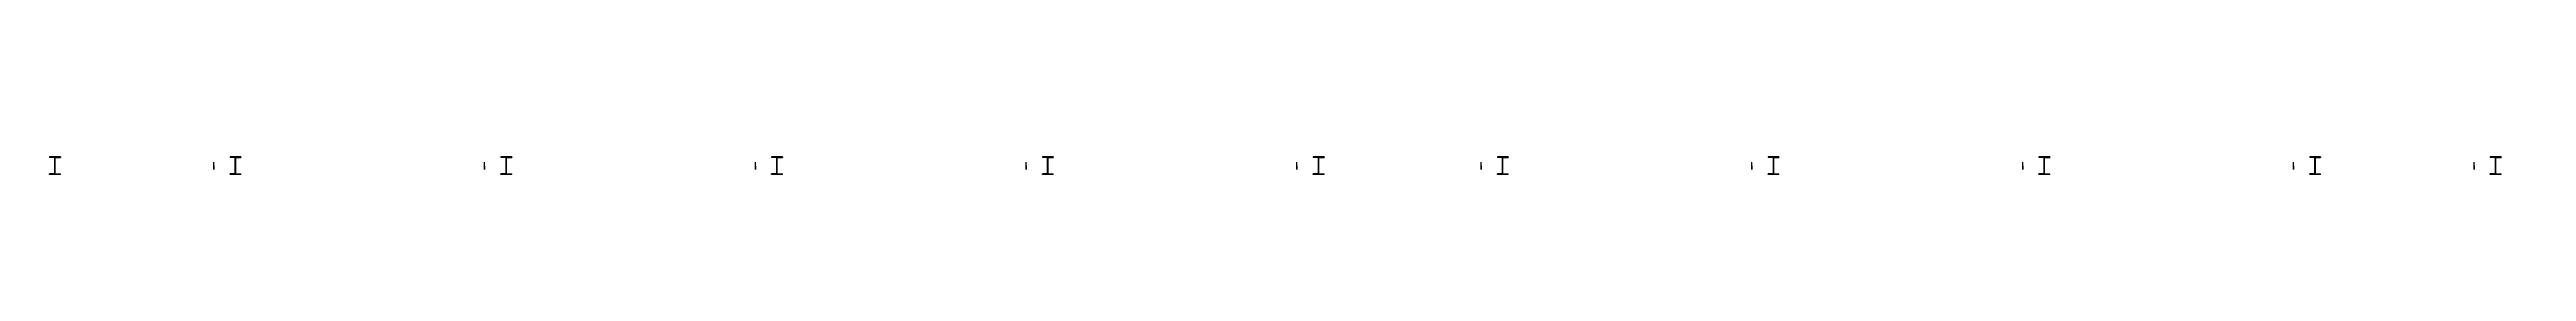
# Model space of a CAD drawing. Extents: x 0 to 768453, y -150 to 32537.
# Drawn here: x 199850 to 268453, y 3756 to 4537 of the extents above; entities that cross this region are included whole.
import ezdxf
from ezdxf.enums import TextEntityAlignment as Align

# ---------------------------------------------------------------- set-up
doc = ezdxf.new("R2010")
doc.units = 0

msp = doc.modelspace()

# ---------------------------------------------------------------- texts
at = {"layer": 'C1', "extrusion": (0, -1, 0)}
for p in [(200536.8, 1665, -4536.8), (200536.8, 4895, -4536.8), (200536.8, 8025, -4536.8), (205536.8, 1665, -4536.8), (205536.8, 4895, -4536.8), (205536.8, 8025, -4536.8), (213036.8, 1665, -4536.8), (213036.8, 4895, -4536.8), (213036.8, 8025, -4536.8), (220536.8, 1665, -4536.8), (220536.8, 4895, -4536.8), (220536.8, 8025, -4536.8), (228036.8, 1665, -4536.8), (228036.8, 4895, -4536.8), (228036.8, 8025, -4536.8), (235536.8, 1665, -4536.8), (235536.8, 4895, -4536.8), (235536.8, 8025, -4536.8), (240636.8, 1665, -4536.8), (240636.8, 4895, -4536.8), (240636.8, 8025, -4536.8), (248136.8, 1665, -4536.8), (248136.8, 4895, -4536.8), (248136.8, 8025, -4536.8), (255636.8, 1665, -4536.8), (255636.8, 4895, -4536.8), (255636.8, 8025, -4536.8), (263136.8, 1665, -4536.8), (263136.8, 4895, -4536.8), (263136.8, 8025, -4536.8), (268136.8, 1665, -4536.8), (268136.8, 4895, -4536.8), (268136.8, 8025, -4536.8)]:
    msp.add_text('C1', height=400, dxfattribs=at).set_placement(p, align=Align.BOTTOM_CENTER)
at = {"layer": 'G41', "extrusion": (0, -1, 0)}
for p in [(209190, 3330, -4440), (209190, 6460, -4440), (209190, 9590, -4440), (216690, 3330, -4440), (216690, 6460, -4440), (216690, 9590, -4440), (224190, 3330, -4440), (224190, 6460, -4440), (224190, 9590, -4440), (231690, 3330, -4440), (231690, 6460, -4440), (231690, 9590, -4440), (244290, 3330, -4440), (244290, 6460, -4440), (244290, 9590, -4440), (251790, 3330, -4440), (251790, 6460, -4440), (251790, 9590, -4440), (259290, 3330, -4440), (259290, 6460, -4440), (259290, 9590, -4440)]:
    msp.add_text('G41', height=400, dxfattribs=at).set_placement(p, align=Align.BOTTOM_CENTER)
at = {"layer": 'G43', "extrusion": (0, -1, 0)}
for p in [(202940, 3330, -4440), (202940, 6460, -4440), (202940, 9590, -4440), (237990, 3330, -4440), (237990, 6460, -4440), (237990, 9590, -4440), (265540, 3330, -4440), (265540, 6460, -4440), (265540, 9590, -4440)]:
    msp.add_text('G43', height=400, dxfattribs=at).set_placement(p, align=Align.BOTTOM_CENTER)

# ---------------------------------------------------------------- linework, layer by layer
at = {"layer": 'C1'}
for p, q in [((200150, 4244), (199850, 4244)), ((199850, 4244), (199850, 4226)), ((200150, 4244, 3330), (199850, 4244, 3330)), ((199850, 4244, 3330), (199850, 4226, 3330)), ((200150, 4244, 6460), (199850, 4244, 6460)), ((199850, 4244, 6460), (199850, 4226, 6460)), ((199994.5, 4226), (199850, 4226)), ((199994.5, 4226, 3330), (199850, 4226, 3330)), ((199994.5, 4226, 6460), (199850, 4226, 6460)), ((199994.5, 3774), (199994.5, 4226)), ((199994.5, 4226), (199994.5, 4226)), ((199994.5, 4226), (199994.5, 4226)), ((199994.5, 4226), (199994.5, 4226)), ((199994.5, 3774, 3330), (199994.5, 4226, 3330)), ((199994.5, 4226, 3330), (199994.5, 4226, 3330)), ((199994.5, 4226, 3330), (199994.5, 4226, 3330)), ((199994.5, 4226, 3330), (199994.5, 4226, 3330)), ((199994.5, 3774, 6460), (199994.5, 4226, 6460)), ((199994.5, 4226, 6460), (199994.5, 4226, 6460)), ((199994.5, 4226, 6460), (199994.5, 4226, 6460)), ((199994.5, 4226, 6460), (199994.5, 4226, 6460)), ((200005.5, 3774), (200005.5, 4226)), ((200005.5, 4226), (200005.5, 4226)), ((200005.5, 4226), (200005.5, 4226)), ((200005.5, 4226), (200005.5, 4226)), ((200005.5, 4226), (200150, 4226)), ((200005.5, 3774, 3330), (200005.5, 4226, 3330)), ((200005.5, 4226, 3330), (200005.5, 4226, 3330)), ((200005.5, 4226, 3330), (200005.5, 4226, 3330)), ((200005.5, 4226, 3330), (200005.5, 4226, 3330)), ((200005.5, 4226, 3330), (200150, 4226, 3330)), ((200005.5, 3774, 6460), (200005.5, 4226, 6460)), ((200005.5, 4226, 6460), (200005.5, 4226, 6460)), ((200005.5, 4226, 6460), (200005.5, 4226, 6460)), ((200005.5, 4226, 6460), (200005.5, 4226, 6460)), ((200005.5, 4226, 6460), (200150, 4226, 6460)), ((200150, 4244), (200150, 4226)), ((200150, 4244, 3330), (200150, 4226, 3330)), ((200150, 4244, 6460), (200150, 4226, 6460)), ((205150, 4244), (204850, 4244)), ((204850, 4244), (204850, 4226)), ((205150, 4244, 3330), (204850, 4244, 3330)), ((204850, 4244, 3330), (204850, 4226, 3330)), ((205150, 4244, 6460), (204850, 4244, 6460)), ((204850, 4244, 6460), (204850, 4226, 6460)), ((204994.5, 4226), (204850, 4226)), ((204994.5, 4226, 3330), (204850, 4226, 3330)), ((204994.5, 4226, 6460), (204850, 4226, 6460)), ((204994.5, 3774), (204994.5, 4226)), ((204994.5, 4226), (204994.5, 4226)), ((204994.5, 4226), (204994.5, 4226)), ((204994.5, 4226), (204994.5, 4226)), ((204994.5, 3774, 3330), (204994.5, 4226, 3330)), ((204994.5, 4226, 3330), (204994.5, 4226, 3330)), ((204994.5, 4226, 3330), (204994.5, 4226, 3330)), ((204994.5, 4226, 3330), (204994.5, 4226, 3330)), ((204994.5, 3774, 6460), (204994.5, 4226, 6460)), ((204994.5, 4226, 6460), (204994.5, 4226, 6460)), ((204994.5, 4226, 6460), (204994.5, 4226, 6460)), ((204994.5, 4226, 6460), (204994.5, 4226, 6460)), ((205005.5, 3774), (205005.5, 4226)), ((205005.5, 4226), (205005.5, 4226)), ((205005.5, 4226), (205005.5, 4226)), ((205005.5, 4226), (205005.5, 4226)), ((205005.5, 4226), (205150, 4226)), ((205005.5, 3774, 3330), (205005.5, 4226, 3330)), ((205005.5, 4226, 3330), (205005.5, 4226, 3330)), ((205005.5, 4226, 3330), (205005.5, 4226, 3330)), ((205005.5, 4226, 3330), (205005.5, 4226, 3330)), ((205005.5, 4226, 3330), (205150, 4226, 3330)), ((205005.5, 3774, 6460), (205005.5, 4226, 6460)), ((205005.5, 4226, 6460), (205005.5, 4226, 6460)), ((205005.5, 4226, 6460), (205005.5, 4226, 6460)), ((205005.5, 4226, 6460), (205005.5, 4226, 6460)), ((205005.5, 4226, 6460), (205150, 4226, 6460)), ((205150, 4244), (205150, 4226)), ((205150, 4244, 3330), (205150, 4226, 3330)), ((205150, 4244, 6460), (205150, 4226, 6460)), ((212650, 4244), (212350, 4244)), ((212350, 4244), (212350, 4226)), ((212650, 4244, 3330), (212350, 4244, 3330)), ((212350, 4244, 3330), (212350, 4226, 3330)), ((212650, 4244, 6460), (212350, 4244, 6460)), ((212350, 4244, 6460), (212350, 4226, 6460)), ((212494.5, 4226), (212350, 4226)), ((212494.5, 4226, 3330), (212350, 4226, 3330)), ((212494.5, 4226, 6460), (212350, 4226, 6460)), ((212494.5, 3774), (212494.5, 4226)), ((212494.5, 4226), (212494.5, 4226)), ((212494.5, 4226), (212494.5, 4226)), ((212494.5, 4226), (212494.5, 4226)), ((212494.5, 3774, 3330), (212494.5, 4226, 3330)), ((212494.5, 4226, 3330), (212494.5, 4226, 3330)), ((212494.5, 4226, 3330), (212494.5, 4226, 3330)), ((212494.5, 4226, 3330), (212494.5, 4226, 3330)), ((212494.5, 3774, 6460), (212494.5, 4226, 6460)), ((212494.5, 4226, 6460), (212494.5, 4226, 6460)), ((212494.5, 4226, 6460), (212494.5, 4226, 6460)), ((212494.5, 4226, 6460), (212494.5, 4226, 6460)), ((212505.5, 3774), (212505.5, 4226)), ((212505.5, 4226), (212505.5, 4226)), ((212505.5, 4226), (212505.5, 4226)), ((212505.5, 4226), (212505.5, 4226)), ((212505.5, 4226), (212650, 4226)), ((212505.5, 3774, 3330), (212505.5, 4226, 3330)), ((212505.5, 4226, 3330), (212505.5, 4226, 3330)), ((212505.5, 4226, 3330), (212505.5, 4226, 3330)), ((212505.5, 4226, 3330), (212505.5, 4226, 3330)), ((212505.5, 4226, 3330), (212650, 4226, 3330)), ((212505.5, 3774, 6460), (212505.5, 4226, 6460)), ((212505.5, 4226, 6460), (212505.5, 4226, 6460)), ((212505.5, 4226, 6460), (212505.5, 4226, 6460)), ((212505.5, 4226, 6460), (212505.5, 4226, 6460)), ((212505.5, 4226, 6460), (212650, 4226, 6460)), ((212650, 4244), (212650, 4226)), ((212650, 4244, 3330), (212650, 4226, 3330)), ((212650, 4244, 6460), (212650, 4226, 6460)), ((220150, 4244), (219850, 4244)), ((219850, 4244), (219850, 4226)), ((220150, 4244, 3330), (219850, 4244, 3330)), ((219850, 4244, 3330), (219850, 4226, 3330)), ((220150, 4244, 6460), (219850, 4244, 6460)), ((219850, 4244, 6460), (219850, 4226, 6460)), ((219994.5, 4226), (219850, 4226)), ((219994.5, 4226, 3330), (219850, 4226, 3330)), ((219994.5, 4226, 6460), (219850, 4226, 6460)), ((219994.5, 3774), (219994.5, 4226)), ((219994.5, 4226), (219994.5, 4226)), ((219994.5, 4226), (219994.5, 4226)), ((219994.5, 4226), (219994.5, 4226)), ((219994.5, 3774, 3330), (219994.5, 4226, 3330)), ((219994.5, 4226, 3330), (219994.5, 4226, 3330)), ((219994.5, 4226, 3330), (219994.5, 4226, 3330)), ((219994.5, 4226, 3330), (219994.5, 4226, 3330)), ((219994.5, 3774, 6460), (219994.5, 4226, 6460)), ((219994.5, 4226, 6460), (219994.5, 4226, 6460)), ((219994.5, 4226, 6460), (219994.5, 4226, 6460)), ((219994.5, 4226, 6460), (219994.5, 4226, 6460)), ((220005.5, 3774), (220005.5, 4226)), ((220005.5, 4226), (220005.5, 4226)), ((220005.5, 4226), (220005.5, 4226)), ((220005.5, 4226), (220005.5, 4226)), ((220005.5, 4226), (220150, 4226)), ((220005.5, 3774, 3330), (220005.5, 4226, 3330)), ((220005.5, 4226, 3330), (220005.5, 4226, 3330)), ((220005.5, 4226, 3330), (220005.5, 4226, 3330)), ((220005.5, 4226, 3330), (220005.5, 4226, 3330)), ((220005.5, 4226, 3330), (220150, 4226, 3330)), ((220005.5, 3774, 6460), (220005.5, 4226, 6460)), ((220005.5, 4226, 6460), (220005.5, 4226, 6460)), ((220005.5, 4226, 6460), (220005.5, 4226, 6460)), ((220005.5, 4226, 6460), (220005.5, 4226, 6460)), ((220005.5, 4226, 6460), (220150, 4226, 6460)), ((220150, 4244), (220150, 4226)), ((220150, 4244, 3330), (220150, 4226, 3330)), ((220150, 4244, 6460), (220150, 4226, 6460)), ((227650, 4244), (227350, 4244)), ((227350, 4244), (227350, 4226)), ((227650, 4244, 3330), (227350, 4244, 3330)), ((227350, 4244, 3330), (227350, 4226, 3330)), ((227650, 4244, 6460), (227350, 4244, 6460)), ((227350, 4244, 6460), (227350, 4226, 6460)), ((227494.5, 4226), (227350, 4226)), ((227494.5, 4226, 3330), (227350, 4226, 3330)), ((227494.5, 4226, 6460), (227350, 4226, 6460)), ((227494.5, 3774), (227494.5, 4226)), ((227494.5, 4226), (227494.5, 4226)), ((227494.5, 4226), (227494.5, 4226)), ((227494.5, 4226), (227494.5, 4226)), ((227494.5, 3774, 3330), (227494.5, 4226, 3330)), ((227494.5, 4226, 3330), (227494.5, 4226, 3330)), ((227494.5, 4226, 3330), (227494.5, 4226, 3330)), ((227494.5, 4226, 3330), (227494.5, 4226, 3330)), ((227494.5, 3774, 6460), (227494.5, 4226, 6460)), ((227494.5, 4226, 6460), (227494.5, 4226, 6460)), ((227494.5, 4226, 6460), (227494.5, 4226, 6460)), ((227494.5, 4226, 6460), (227494.5, 4226, 6460)), ((227505.5, 3774), (227505.5, 4226)), ((227505.5, 4226), (227505.5, 4226)), ((227505.5, 4226), (227505.5, 4226)), ((227505.5, 4226), (227505.5, 4226)), ((227505.5, 4226), (227650, 4226)), ((227505.5, 3774, 3330), (227505.5, 4226, 3330)), ((227505.5, 4226, 3330), (227505.5, 4226, 3330)), ((227505.5, 4226, 3330), (227505.5, 4226, 3330)), ((227505.5, 4226, 3330), (227505.5, 4226, 3330)), ((227505.5, 4226, 3330), (227650, 4226, 3330)), ((227505.5, 3774, 6460), (227505.5, 4226, 6460)), ((227505.5, 4226, 6460), (227505.5, 4226, 6460)), ((227505.5, 4226, 6460), (227505.5, 4226, 6460)), ((227505.5, 4226, 6460), (227505.5, 4226, 6460)), ((227505.5, 4226, 6460), (227650, 4226, 6460)), ((227650, 4244), (227650, 4226)), ((227650, 4244, 3330), (227650, 4226, 3330)), ((227650, 4244, 6460), (227650, 4226, 6460)), ((235150, 4244), (234850, 4244)), ((234850, 4244), (234850, 4226)), ((235150, 4244, 3330), (234850, 4244, 3330)), ((234850, 4244, 3330), (234850, 4226, 3330)), ((235150, 4244, 6460), (234850, 4244, 6460)), ((234850, 4244, 6460), (234850, 4226, 6460)), ((234994.5, 4226), (234850, 4226)), ((234994.5, 4226, 3330), (234850, 4226, 3330)), ((234994.5, 4226, 6460), (234850, 4226, 6460)), ((234994.5, 3774), (234994.5, 4226)), ((234994.5, 4226), (234994.5, 4226)), ((234994.5, 4226), (234994.5, 4226)), ((234994.5, 4226), (234994.5, 4226)), ((234994.5, 3774, 3330), (234994.5, 4226, 3330)), ((234994.5, 4226, 3330), (234994.5, 4226, 3330)), ((234994.5, 4226, 3330), (234994.5, 4226, 3330)), ((234994.5, 4226, 3330), (234994.5, 4226, 3330)), ((234994.5, 3774, 6460), (234994.5, 4226, 6460)), ((234994.5, 4226, 6460), (234994.5, 4226, 6460)), ((234994.5, 4226, 6460), (234994.5, 4226, 6460)), ((234994.5, 4226, 6460), (234994.5, 4226, 6460)), ((235005.5, 3774), (235005.5, 4226)), ((235005.5, 4226), (235005.5, 4226)), ((235005.5, 4226), (235005.5, 4226)), ((235005.5, 4226), (235005.5, 4226)), ((235005.5, 4226), (235150, 4226)), ((235005.5, 3774, 3330), (235005.5, 4226, 3330)), ((235005.5, 4226, 3330), (235005.5, 4226, 3330)), ((235005.5, 4226, 3330), (235005.5, 4226, 3330)), ((235005.5, 4226, 3330), (235005.5, 4226, 3330)), ((235005.5, 4226, 3330), (235150, 4226, 3330)), ((235005.5, 3774, 6460), (235005.5, 4226, 6460)), ((235005.5, 4226, 6460), (235005.5, 4226, 6460)), ((235005.5, 4226, 6460), (235005.5, 4226, 6460)), ((235005.5, 4226, 6460), (235005.5, 4226, 6460)), ((235005.5, 4226, 6460), (235150, 4226, 6460)), ((235150, 4244), (235150, 4226)), ((235150, 4244, 3330), (235150, 4226, 3330)), ((235150, 4244, 6460), (235150, 4226, 6460)), ((240250, 4244), (239950, 4244)), ((239950, 4244), (239950, 4226)), ((240250, 4244, 3330), (239950, 4244, 3330)), ((239950, 4244, 3330), (239950, 4226, 3330)), ((240250, 4244, 6460), (239950, 4244, 6460)), ((239950, 4244, 6460), (239950, 4226, 6460)), ((240094.5, 4226), (239950, 4226)), ((240094.5, 4226, 3330), (239950, 4226, 3330)), ((240094.5, 4226, 6460), (239950, 4226, 6460)), ((240094.5, 3774), (240094.5, 4226)), ((240094.5, 4226), (240094.5, 4226)), ((240094.5, 4226), (240094.5, 4226)), ((240094.5, 4226), (240094.5, 4226)), ((240094.5, 3774, 3330), (240094.5, 4226, 3330)), ((240094.5, 4226, 3330), (240094.5, 4226, 3330)), ((240094.5, 4226, 3330), (240094.5, 4226, 3330)), ((240094.5, 4226, 3330), (240094.5, 4226, 3330)), ((240094.5, 3774, 6460), (240094.5, 4226, 6460)), ((240094.5, 4226, 6460), (240094.5, 4226, 6460)), ((240094.5, 4226, 6460), (240094.5, 4226, 6460)), ((240094.5, 4226, 6460), (240094.5, 4226, 6460)), ((240105.5, 3774), (240105.5, 4226)), ((240105.5, 4226), (240105.5, 4226)), ((240105.5, 4226), (240105.5, 4226)), ((240105.5, 4226), (240105.5, 4226)), ((240105.5, 4226), (240250, 4226)), ((240105.5, 3774, 3330), (240105.5, 4226, 3330)), ((240105.5, 4226, 3330), (240105.5, 4226, 3330)), ((240105.5, 4226, 3330), (240105.5, 4226, 3330)), ((240105.5, 4226, 3330), (240105.5, 4226, 3330)), ((240105.5, 4226, 3330), (240250, 4226, 3330)), ((240105.5, 3774, 6460), (240105.5, 4226, 6460)), ((240105.5, 4226, 6460), (240105.5, 4226, 6460)), ((240105.5, 4226, 6460), (240105.5, 4226, 6460)), ((240105.5, 4226, 6460), (240105.5, 4226, 6460)), ((240105.5, 4226, 6460), (240250, 4226, 6460)), ((240250, 4244), (240250, 4226)), ((240250, 4244, 3330), (240250, 4226, 3330)), ((240250, 4244, 6460), (240250, 4226, 6460)), ((247750, 4244), (247450, 4244)), ((247450, 4244), (247450, 4226)), ((247750, 4244, 3330), (247450, 4244, 3330)), ((247450, 4244, 3330), (247450, 4226, 3330)), ((247750, 4244, 6460), (247450, 4244, 6460)), ((247450, 4244, 6460), (247450, 4226, 6460)), ((247594.5, 4226), (247450, 4226)), ((247594.5, 4226, 3330), (247450, 4226, 3330)), ((247594.5, 4226, 6460), (247450, 4226, 6460)), ((247594.5, 3774), (247594.5, 4226)), ((247594.5, 4226), (247594.5, 4226)), ((247594.5, 4226), (247594.5, 4226)), ((247594.5, 4226), (247594.5, 4226)), ((247594.5, 3774, 3330), (247594.5, 4226, 3330)), ((247594.5, 4226, 3330), (247594.5, 4226, 3330)), ((247594.5, 4226, 3330), (247594.5, 4226, 3330)), ((247594.5, 4226, 3330), (247594.5, 4226, 3330)), ((247594.5, 3774, 6460), (247594.5, 4226, 6460)), ((247594.5, 4226, 6460), (247594.5, 4226, 6460)), ((247594.5, 4226, 6460), (247594.5, 4226, 6460)), ((247594.5, 4226, 6460), (247594.5, 4226, 6460)), ((247605.5, 3774), (247605.5, 4226)), ((247605.5, 4226), (247605.5, 4226)), ((247605.5, 4226), (247605.5, 4226)), ((247605.5, 4226), (247605.5, 4226)), ((247605.5, 4226), (247750, 4226)), ((247605.5, 3774, 3330), (247605.5, 4226, 3330)), ((247605.5, 4226, 3330), (247605.5, 4226, 3330)), ((247605.5, 4226, 3330), (247605.5, 4226, 3330)), ((247605.5, 4226, 3330), (247605.5, 4226, 3330)), ((247605.5, 4226, 3330), (247750, 4226, 3330)), ((247605.5, 3774, 6460), (247605.5, 4226, 6460)), ((247605.5, 4226, 6460), (247605.5, 4226, 6460)), ((247605.5, 4226, 6460), (247605.5, 4226, 6460)), ((247605.5, 4226, 6460), (247605.5, 4226, 6460)), ((247605.5, 4226, 6460), (247750, 4226, 6460)), ((247750, 4244), (247750, 4226)), ((247750, 4244, 3330), (247750, 4226, 3330)), ((247750, 4244, 6460), (247750, 4226, 6460)), ((255250, 4244), (254950, 4244)), ((254950, 4244), (254950, 4226)), ((255250, 4244, 3330), (254950, 4244, 3330)), ((254950, 4244, 3330), (254950, 4226, 3330)), ((255250, 4244, 6460), (254950, 4244, 6460)), ((254950, 4244, 6460), (254950, 4226, 6460)), ((255094.5, 4226), (254950, 4226)), ((255094.5, 4226, 3330), (254950, 4226, 3330)), ((255094.5, 4226, 6460), (254950, 4226, 6460)), ((255094.5, 3774), (255094.5, 4226)), ((255094.5, 4226), (255094.5, 4226)), ((255094.5, 4226), (255094.5, 4226)), ((255094.5, 4226), (255094.5, 4226)), ((255094.5, 3774, 3330), (255094.5, 4226, 3330)), ((255094.5, 4226, 3330), (255094.5, 4226, 3330)), ((255094.5, 4226, 3330), (255094.5, 4226, 3330)), ((255094.5, 4226, 3330), (255094.5, 4226, 3330)), ((255094.5, 3774, 6460), (255094.5, 4226, 6460)), ((255094.5, 4226, 6460), (255094.5, 4226, 6460)), ((255094.5, 4226, 6460), (255094.5, 4226, 6460)), ((255094.5, 4226, 6460), (255094.5, 4226, 6460)), ((255105.5, 3774), (255105.5, 4226)), ((255105.5, 4226), (255105.5, 4226)), ((255105.5, 4226), (255105.5, 4226)), ((255105.5, 4226), (255105.5, 4226)), ((255105.5, 4226), (255250, 4226)), ((255105.5, 3774, 3330), (255105.5, 4226, 3330)), ((255105.5, 4226, 3330), (255105.5, 4226, 3330)), ((255105.5, 4226, 3330), (255105.5, 4226, 3330)), ((255105.5, 4226, 3330), (255105.5, 4226, 3330)), ((255105.5, 4226, 3330), (255250, 4226, 3330)), ((255105.5, 3774, 6460), (255105.5, 4226, 6460)), ((255105.5, 4226, 6460), (255105.5, 4226, 6460)), ((255105.5, 4226, 6460), (255105.5, 4226, 6460)), ((255105.5, 4226, 6460), (255105.5, 4226, 6460)), ((255105.5, 4226, 6460), (255250, 4226, 6460)), ((255250, 4244), (255250, 4226)), ((255250, 4244, 3330), (255250, 4226, 3330)), ((255250, 4244, 6460), (255250, 4226, 6460)), ((262750, 4244), (262450, 4244)), ((262450, 4244), (262450, 4226)), ((262750, 4244, 3330), (262450, 4244, 3330)), ((262450, 4244, 3330), (262450, 4226, 3330)), ((262750, 4244, 6460), (262450, 4244, 6460)), ((262450, 4244, 6460), (262450, 4226, 6460)), ((262594.5, 4226), (262450, 4226)), ((262594.5, 4226, 3330), (262450, 4226, 3330)), ((262594.5, 4226, 6460), (262450, 4226, 6460)), ((262594.5, 3774), (262594.5, 4226)), ((262594.5, 4226), (262594.5, 4226)), ((262594.5, 4226), (262594.5, 4226)), ((262594.5, 4226), (262594.5, 4226)), ((262594.5, 3774, 3330), (262594.5, 4226, 3330)), ((262594.5, 4226, 3330), (262594.5, 4226, 3330)), ((262594.5, 4226, 3330), (262594.5, 4226, 3330)), ((262594.5, 4226, 3330), (262594.5, 4226, 3330)), ((262594.5, 3774, 6460), (262594.5, 4226, 6460)), ((262594.5, 4226, 6460), (262594.5, 4226, 6460)), ((262594.5, 4226, 6460), (262594.5, 4226, 6460)), ((262594.5, 4226, 6460), (262594.5, 4226, 6460)), ((262605.5, 3774), (262605.5, 4226)), ((262605.5, 4226), (262605.5, 4226)), ((262605.5, 4226), (262605.5, 4226)), ((262605.5, 4226), (262605.5, 4226)), ((262605.5, 4226), (262750, 4226)), ((262605.5, 3774, 3330), (262605.5, 4226, 3330)), ((262605.5, 4226, 3330), (262605.5, 4226, 3330)), ((262605.5, 4226, 3330), (262605.5, 4226, 3330)), ((262605.5, 4226, 3330), (262605.5, 4226, 3330)), ((262605.5, 4226, 3330), (262750, 4226, 3330)), ((262605.5, 3774, 6460), (262605.5, 4226, 6460)), ((262605.5, 4226, 6460), (262605.5, 4226, 6460)), ((262605.5, 4226, 6460), (262605.5, 4226, 6460)), ((262605.5, 4226, 6460), (262605.5, 4226, 6460)), ((262605.5, 4226, 6460), (262750, 4226, 6460)), ((262750, 4244), (262750, 4226)), ((262750, 4244, 3330), (262750, 4226, 3330)), ((262750, 4244, 6460), (262750, 4226, 6460)), ((267750, 4244), (267450, 4244)), ((267450, 4244), (267450, 4226)), ((267750, 4244, 3330), (267450, 4244, 3330)), ((267450, 4244, 3330), (267450, 4226, 3330)), ((267750, 4244, 6460), (267450, 4244, 6460)), ((267450, 4244, 6460), (267450, 4226, 6460)), ((267594.5, 4226), (267450, 4226)), ((267594.5, 4226, 3330), (267450, 4226, 3330)), ((267594.5, 4226, 6460), (267450, 4226, 6460)), ((267594.5, 3774), (267594.5, 4226)), ((267594.5, 4226), (267594.5, 4226)), ((267594.5, 4226), (267594.5, 4226)), ((267594.5, 4226), (267594.5, 4226)), ((267594.5, 3774, 3330), (267594.5, 4226, 3330)), ((267594.5, 4226, 3330), (267594.5, 4226, 3330)), ((267594.5, 4226, 3330), (267594.5, 4226, 3330)), ((267594.5, 4226, 3330), (267594.5, 4226, 3330)), ((267594.5, 3774, 6460), (267594.5, 4226, 6460)), ((267594.5, 4226, 6460), (267594.5, 4226, 6460)), ((267594.5, 4226, 6460), (267594.5, 4226, 6460)), ((267594.5, 4226, 6460), (267594.5, 4226, 6460)), ((267605.5, 3774), (267605.5, 4226)), ((267605.5, 4226), (267605.5, 4226)), ((267605.5, 4226), (267605.5, 4226)), ((267605.5, 4226), (267605.5, 4226)), ((267605.5, 4226), (267750, 4226)), ((267605.5, 3774, 3330), (267605.5, 4226, 3330)), ((267605.5, 4226, 3330), (267605.5, 4226, 3330)), ((267605.5, 4226, 3330), (267605.5, 4226, 3330)), ((267605.5, 4226, 3330), (267605.5, 4226, 3330)), ((267605.5, 4226, 3330), (267750, 4226, 3330)), ((267605.5, 3774, 6460), (267605.5, 4226, 6460)), ((267605.5, 4226, 6460), (267605.5, 4226, 6460)), ((267605.5, 4226, 6460), (267605.5, 4226, 6460)), ((267605.5, 4226, 6460), (267605.5, 4226, 6460)), ((267605.5, 4226, 6460), (267750, 4226, 6460)), ((267750, 4244), (267750, 4226)), ((267750, 4244, 3330), (267750, 4226, 3330)), ((267750, 4244, 6460), (267750, 4226, 6460)), ((199994.5, 3774), (199850, 3774)), ((199850, 3756), (199850, 3774)), ((199994.5, 3774, 3330), (199850, 3774, 3330)), ((199850, 3756, 3330), (199850, 3774, 3330)), ((199994.5, 3774, 6460), (199850, 3774, 6460)), ((199850, 3756, 6460), (199850, 3774, 6460)), ((200150, 3756), (199850, 3756)), ((200150, 3756, 3330), (199850, 3756, 3330)), ((200150, 3756, 6460), (199850, 3756, 6460)), ((199994.5, 3774), (199994.5, 3774)), ((199994.5, 3774), (199994.5, 3774)), ((199994.5, 3774), (199994.5, 3774)), ((199994.5, 3774, 3330), (199994.5, 3774, 3330)), ((199994.5, 3774, 3330), (199994.5, 3774, 3330)), ((199994.5, 3774, 3330), (199994.5, 3774, 3330)), ((199994.5, 3774, 6460), (199994.5, 3774, 6460)), ((199994.5, 3774, 6460), (199994.5, 3774, 6460)), ((199994.5, 3774, 6460), (199994.5, 3774, 6460)), ((200005.5, 3774), (200005.5, 3774)), ((200005.5, 3774), (200005.5, 3774)), ((200005.5, 3774), (200005.5, 3774)), ((200005.5, 3774), (200150, 3774)), ((200005.5, 3774, 3330), (200005.5, 3774, 3330)), ((200005.5, 3774, 3330), (200005.5, 3774, 3330)), ((200005.5, 3774, 3330), (200005.5, 3774, 3330)), ((200005.5, 3774, 3330), (200150, 3774, 3330)), ((200005.5, 3774, 6460), (200005.5, 3774, 6460)), ((200005.5, 3774, 6460), (200005.5, 3774, 6460)), ((200005.5, 3774, 6460), (200005.5, 3774, 6460)), ((200005.5, 3774, 6460), (200150, 3774, 6460)), ((200150, 3756), (200150, 3774)), ((200150, 3756, 3330), (200150, 3774, 3330)), ((200150, 3756, 6460), (200150, 3774, 6460)), ((204994.5, 3774), (204850, 3774)), ((204850, 3756), (204850, 3774)), ((204994.5, 3774, 3330), (204850, 3774, 3330)), ((204850, 3756, 3330), (204850, 3774, 3330)), ((204994.5, 3774, 6460), (204850, 3774, 6460)), ((204850, 3756, 6460), (204850, 3774, 6460)), ((205150, 3756), (204850, 3756)), ((205150, 3756, 3330), (204850, 3756, 3330)), ((205150, 3756, 6460), (204850, 3756, 6460)), ((204994.5, 3774), (204994.5, 3774)), ((204994.5, 3774), (204994.5, 3774)), ((204994.5, 3774), (204994.5, 3774)), ((204994.5, 3774, 3330), (204994.5, 3774, 3330)), ((204994.5, 3774, 3330), (204994.5, 3774, 3330)), ((204994.5, 3774, 3330), (204994.5, 3774, 3330)), ((204994.5, 3774, 6460), (204994.5, 3774, 6460)), ((204994.5, 3774, 6460), (204994.5, 3774, 6460)), ((204994.5, 3774, 6460), (204994.5, 3774, 6460)), ((205005.5, 3774), (205005.5, 3774)), ((205005.5, 3774), (205005.5, 3774)), ((205005.5, 3774), (205005.5, 3774)), ((205005.5, 3774), (205150, 3774)), ((205005.5, 3774, 3330), (205005.5, 3774, 3330)), ((205005.5, 3774, 3330), (205005.5, 3774, 3330)), ((205005.5, 3774, 3330), (205005.5, 3774, 3330)), ((205005.5, 3774, 3330), (205150, 3774, 3330)), ((205005.5, 3774, 6460), (205005.5, 3774, 6460)), ((205005.5, 3774, 6460), (205005.5, 3774, 6460)), ((205005.5, 3774, 6460), (205005.5, 3774, 6460)), ((205005.5, 3774, 6460), (205150, 3774, 6460)), ((205150, 3756), (205150, 3774)), ((205150, 3756, 3330), (205150, 3774, 3330)), ((205150, 3756, 6460), (205150, 3774, 6460)), ((212494.5, 3774), (212350, 3774)), ((212350, 3756), (212350, 3774)), ((212494.5, 3774, 3330), (212350, 3774, 3330)), ((212350, 3756, 3330), (212350, 3774, 3330)), ((212494.5, 3774, 6460), (212350, 3774, 6460)), ((212350, 3756, 6460), (212350, 3774, 6460)), ((212650, 3756), (212350, 3756)), ((212650, 3756, 3330), (212350, 3756, 3330)), ((212650, 3756, 6460), (212350, 3756, 6460)), ((212494.5, 3774), (212494.5, 3774)), ((212494.5, 3774), (212494.5, 3774)), ((212494.5, 3774), (212494.5, 3774)), ((212494.5, 3774, 3330), (212494.5, 3774, 3330)), ((212494.5, 3774, 3330), (212494.5, 3774, 3330)), ((212494.5, 3774, 3330), (212494.5, 3774, 3330)), ((212494.5, 3774, 6460), (212494.5, 3774, 6460)), ((212494.5, 3774, 6460), (212494.5, 3774, 6460)), ((212494.5, 3774, 6460), (212494.5, 3774, 6460)), ((212505.5, 3774), (212505.5, 3774)), ((212505.5, 3774), (212505.5, 3774)), ((212505.5, 3774), (212505.5, 3774)), ((212505.5, 3774), (212650, 3774)), ((212505.5, 3774, 3330), (212505.5, 3774, 3330)), ((212505.5, 3774, 3330), (212505.5, 3774, 3330)), ((212505.5, 3774, 3330), (212505.5, 3774, 3330)), ((212505.5, 3774, 3330), (212650, 3774, 3330)), ((212505.5, 3774, 6460), (212505.5, 3774, 6460)), ((212505.5, 3774, 6460), (212505.5, 3774, 6460)), ((212505.5, 3774, 6460), (212505.5, 3774, 6460)), ((212505.5, 3774, 6460), (212650, 3774, 6460)), ((212650, 3756), (212650, 3774)), ((212650, 3756, 3330), (212650, 3774, 3330)), ((212650, 3756, 6460), (212650, 3774, 6460)), ((219994.5, 3774), (219850, 3774)), ((219850, 3756), (219850, 3774)), ((219994.5, 3774, 3330), (219850, 3774, 3330)), ((219850, 3756, 3330), (219850, 3774, 3330)), ((219994.5, 3774, 6460), (219850, 3774, 6460)), ((219850, 3756, 6460), (219850, 3774, 6460)), ((220150, 3756), (219850, 3756)), ((220150, 3756, 3330), (219850, 3756, 3330)), ((220150, 3756, 6460), (219850, 3756, 6460)), ((219994.5, 3774), (219994.5, 3774)), ((219994.5, 3774), (219994.5, 3774)), ((219994.5, 3774), (219994.5, 3774)), ((219994.5, 3774, 3330), (219994.5, 3774, 3330)), ((219994.5, 3774, 3330), (219994.5, 3774, 3330)), ((219994.5, 3774, 3330), (219994.5, 3774, 3330)), ((219994.5, 3774, 6460), (219994.5, 3774, 6460)), ((219994.5, 3774, 6460), (219994.5, 3774, 6460)), ((219994.5, 3774, 6460), (219994.5, 3774, 6460)), ((220005.5, 3774), (220005.5, 3774)), ((220005.5, 3774), (220005.5, 3774)), ((220005.5, 3774), (220005.5, 3774)), ((220005.5, 3774), (220150, 3774)), ((220005.5, 3774, 3330), (220005.5, 3774, 3330)), ((220005.5, 3774, 3330), (220005.5, 3774, 3330)), ((220005.5, 3774, 3330), (220005.5, 3774, 3330)), ((220005.5, 3774, 3330), (220150, 3774, 3330)), ((220005.5, 3774, 6460), (220005.5, 3774, 6460)), ((220005.5, 3774, 6460), (220005.5, 3774, 6460)), ((220005.5, 3774, 6460), (220005.5, 3774, 6460)), ((220005.5, 3774, 6460), (220150, 3774, 6460)), ((220150, 3756), (220150, 3774)), ((220150, 3756, 3330), (220150, 3774, 3330)), ((220150, 3756, 6460), (220150, 3774, 6460)), ((227494.5, 3774), (227350, 3774)), ((227350, 3756), (227350, 3774)), ((227494.5, 3774, 3330), (227350, 3774, 3330)), ((227350, 3756, 3330), (227350, 3774, 3330)), ((227494.5, 3774, 6460), (227350, 3774, 6460)), ((227350, 3756, 6460), (227350, 3774, 6460)), ((227650, 3756), (227350, 3756)), ((227650, 3756, 3330), (227350, 3756, 3330)), ((227650, 3756, 6460), (227350, 3756, 6460)), ((227494.5, 3774), (227494.5, 3774)), ((227494.5, 3774), (227494.5, 3774)), ((227494.5, 3774), (227494.5, 3774)), ((227494.5, 3774, 3330), (227494.5, 3774, 3330)), ((227494.5, 3774, 3330), (227494.5, 3774, 3330)), ((227494.5, 3774, 3330), (227494.5, 3774, 3330)), ((227494.5, 3774, 6460), (227494.5, 3774, 6460)), ((227494.5, 3774, 6460), (227494.5, 3774, 6460)), ((227494.5, 3774, 6460), (227494.5, 3774, 6460)), ((227505.5, 3774), (227505.5, 3774)), ((227505.5, 3774), (227505.5, 3774)), ((227505.5, 3774), (227505.5, 3774)), ((227505.5, 3774), (227650, 3774)), ((227505.5, 3774, 3330), (227505.5, 3774, 3330)), ((227505.5, 3774, 3330), (227505.5, 3774, 3330)), ((227505.5, 3774, 3330), (227505.5, 3774, 3330)), ((227505.5, 3774, 3330), (227650, 3774, 3330)), ((227505.5, 3774, 6460), (227505.5, 3774, 6460)), ((227505.5, 3774, 6460), (227505.5, 3774, 6460)), ((227505.5, 3774, 6460), (227505.5, 3774, 6460)), ((227505.5, 3774, 6460), (227650, 3774, 6460)), ((227650, 3756), (227650, 3774)), ((227650, 3756, 3330), (227650, 3774, 3330)), ((227650, 3756, 6460), (227650, 3774, 6460)), ((234994.5, 3774), (234850, 3774)), ((234850, 3756), (234850, 3774)), ((234994.5, 3774, 3330), (234850, 3774, 3330)), ((234850, 3756, 3330), (234850, 3774, 3330)), ((234994.5, 3774, 6460), (234850, 3774, 6460)), ((234850, 3756, 6460), (234850, 3774, 6460)), ((235150, 3756), (234850, 3756)), ((235150, 3756, 3330), (234850, 3756, 3330)), ((235150, 3756, 6460), (234850, 3756, 6460)), ((234994.5, 3774), (234994.5, 3774)), ((234994.5, 3774), (234994.5, 3774)), ((234994.5, 3774), (234994.5, 3774)), ((234994.5, 3774, 3330), (234994.5, 3774, 3330)), ((234994.5, 3774, 3330), (234994.5, 3774, 3330)), ((234994.5, 3774, 3330), (234994.5, 3774, 3330)), ((234994.5, 3774, 6460), (234994.5, 3774, 6460)), ((234994.5, 3774, 6460), (234994.5, 3774, 6460)), ((234994.5, 3774, 6460), (234994.5, 3774, 6460)), ((235005.5, 3774), (235005.5, 3774)), ((235005.5, 3774), (235005.5, 3774)), ((235005.5, 3774), (235005.5, 3774)), ((235005.5, 3774), (235150, 3774)), ((235005.5, 3774, 3330), (235005.5, 3774, 3330)), ((235005.5, 3774, 3330), (235005.5, 3774, 3330)), ((235005.5, 3774, 3330), (235005.5, 3774, 3330)), ((235005.5, 3774, 3330), (235150, 3774, 3330)), ((235005.5, 3774, 6460), (235005.5, 3774, 6460)), ((235005.5, 3774, 6460), (235005.5, 3774, 6460)), ((235005.5, 3774, 6460), (235005.5, 3774, 6460)), ((235005.5, 3774, 6460), (235150, 3774, 6460)), ((235150, 3756), (235150, 3774)), ((235150, 3756, 3330), (235150, 3774, 3330)), ((235150, 3756, 6460), (235150, 3774, 6460)), ((240094.5, 3774), (239950, 3774)), ((239950, 3756), (239950, 3774)), ((240094.5, 3774, 3330), (239950, 3774, 3330)), ((239950, 3756, 3330), (239950, 3774, 3330)), ((240094.5, 3774, 6460), (239950, 3774, 6460)), ((239950, 3756, 6460), (239950, 3774, 6460)), ((240250, 3756), (239950, 3756)), ((240250, 3756, 3330), (239950, 3756, 3330)), ((240250, 3756, 6460), (239950, 3756, 6460)), ((240094.5, 3774), (240094.5, 3774)), ((240094.5, 3774), (240094.5, 3774)), ((240094.5, 3774), (240094.5, 3774)), ((240094.5, 3774, 3330), (240094.5, 3774, 3330)), ((240094.5, 3774, 3330), (240094.5, 3774, 3330)), ((240094.5, 3774, 3330), (240094.5, 3774, 3330)), ((240094.5, 3774, 6460), (240094.5, 3774, 6460)), ((240094.5, 3774, 6460), (240094.5, 3774, 6460)), ((240094.5, 3774, 6460), (240094.5, 3774, 6460)), ((240105.5, 3774), (240105.5, 3774)), ((240105.5, 3774), (240105.5, 3774)), ((240105.5, 3774), (240105.5, 3774)), ((240105.5, 3774), (240250, 3774)), ((240105.5, 3774, 3330), (240105.5, 3774, 3330)), ((240105.5, 3774, 3330), (240105.5, 3774, 3330)), ((240105.5, 3774, 3330), (240105.5, 3774, 3330)), ((240105.5, 3774, 3330), (240250, 3774, 3330)), ((240105.5, 3774, 6460), (240105.5, 3774, 6460)), ((240105.5, 3774, 6460), (240105.5, 3774, 6460)), ((240105.5, 3774, 6460), (240105.5, 3774, 6460)), ((240105.5, 3774, 6460), (240250, 3774, 6460)), ((240250, 3756), (240250, 3774)), ((240250, 3756, 3330), (240250, 3774, 3330)), ((240250, 3756, 6460), (240250, 3774, 6460)), ((247594.5, 3774), (247450, 3774)), ((247450, 3756), (247450, 3774)), ((247594.5, 3774, 3330), (247450, 3774, 3330)), ((247450, 3756, 3330), (247450, 3774, 3330)), ((247594.5, 3774, 6460), (247450, 3774, 6460)), ((247450, 3756, 6460), (247450, 3774, 6460)), ((247750, 3756), (247450, 3756)), ((247750, 3756, 3330), (247450, 3756, 3330)), ((247750, 3756, 6460), (247450, 3756, 6460)), ((247594.5, 3774), (247594.5, 3774)), ((247594.5, 3774), (247594.5, 3774)), ((247594.5, 3774), (247594.5, 3774)), ((247594.5, 3774, 3330), (247594.5, 3774, 3330)), ((247594.5, 3774, 3330), (247594.5, 3774, 3330)), ((247594.5, 3774, 3330), (247594.5, 3774, 3330)), ((247594.5, 3774, 6460), (247594.5, 3774, 6460)), ((247594.5, 3774, 6460), (247594.5, 3774, 6460)), ((247594.5, 3774, 6460), (247594.5, 3774, 6460)), ((247605.5, 3774), (247605.5, 3774)), ((247605.5, 3774), (247605.5, 3774)), ((247605.5, 3774), (247605.5, 3774)), ((247605.5, 3774), (247750, 3774)), ((247605.5, 3774, 3330), (247605.5, 3774, 3330)), ((247605.5, 3774, 3330), (247605.5, 3774, 3330)), ((247605.5, 3774, 3330), (247605.5, 3774, 3330)), ((247605.5, 3774, 3330), (247750, 3774, 3330)), ((247605.5, 3774, 6460), (247605.5, 3774, 6460)), ((247605.5, 3774, 6460), (247605.5, 3774, 6460)), ((247605.5, 3774, 6460), (247605.5, 3774, 6460)), ((247605.5, 3774, 6460), (247750, 3774, 6460)), ((247750, 3756), (247750, 3774)), ((247750, 3756, 3330), (247750, 3774, 3330)), ((247750, 3756, 6460), (247750, 3774, 6460)), ((255094.5, 3774), (254950, 3774)), ((254950, 3756), (254950, 3774)), ((255094.5, 3774, 3330), (254950, 3774, 3330)), ((254950, 3756, 3330), (254950, 3774, 3330)), ((255094.5, 3774, 6460), (254950, 3774, 6460)), ((254950, 3756, 6460), (254950, 3774, 6460)), ((255250, 3756), (254950, 3756)), ((255250, 3756, 3330), (254950, 3756, 3330)), ((255250, 3756, 6460), (254950, 3756, 6460)), ((255094.5, 3774), (255094.5, 3774)), ((255094.5, 3774), (255094.5, 3774)), ((255094.5, 3774), (255094.5, 3774)), ((255094.5, 3774, 3330), (255094.5, 3774, 3330)), ((255094.5, 3774, 3330), (255094.5, 3774, 3330)), ((255094.5, 3774, 3330), (255094.5, 3774, 3330)), ((255094.5, 3774, 6460), (255094.5, 3774, 6460)), ((255094.5, 3774, 6460), (255094.5, 3774, 6460)), ((255094.5, 3774, 6460), (255094.5, 3774, 6460)), ((255105.5, 3774), (255105.5, 3774)), ((255105.5, 3774), (255105.5, 3774)), ((255105.5, 3774), (255105.5, 3774)), ((255105.5, 3774), (255250, 3774)), ((255105.5, 3774, 3330), (255105.5, 3774, 3330)), ((255105.5, 3774, 3330), (255105.5, 3774, 3330)), ((255105.5, 3774, 3330), (255105.5, 3774, 3330)), ((255105.5, 3774, 3330), (255250, 3774, 3330)), ((255105.5, 3774, 6460), (255105.5, 3774, 6460)), ((255105.5, 3774, 6460), (255105.5, 3774, 6460)), ((255105.5, 3774, 6460), (255105.5, 3774, 6460)), ((255105.5, 3774, 6460), (255250, 3774, 6460)), ((255250, 3756), (255250, 3774)), ((255250, 3756, 3330), (255250, 3774, 3330)), ((255250, 3756, 6460), (255250, 3774, 6460)), ((262594.5, 3774), (262450, 3774)), ((262450, 3756), (262450, 3774)), ((262594.5, 3774, 3330), (262450, 3774, 3330)), ((262450, 3756, 3330), (262450, 3774, 3330)), ((262594.5, 3774, 6460), (262450, 3774, 6460)), ((262450, 3756, 6460), (262450, 3774, 6460)), ((262750, 3756), (262450, 3756)), ((262750, 3756, 3330), (262450, 3756, 3330)), ((262750, 3756, 6460), (262450, 3756, 6460)), ((262594.5, 3774), (262594.5, 3774)), ((262594.5, 3774), (262594.5, 3774)), ((262594.5, 3774), (262594.5, 3774)), ((262594.5, 3774, 3330), (262594.5, 3774, 3330)), ((262594.5, 3774, 3330), (262594.5, 3774, 3330)), ((262594.5, 3774, 3330), (262594.5, 3774, 3330)), ((262594.5, 3774, 6460), (262594.5, 3774, 6460)), ((262594.5, 3774, 6460), (262594.5, 3774, 6460)), ((262594.5, 3774, 6460), (262594.5, 3774, 6460)), ((262605.5, 3774), (262605.5, 3774)), ((262605.5, 3774), (262605.5, 3774)), ((262605.5, 3774), (262605.5, 3774)), ((262605.5, 3774), (262750, 3774)), ((262605.5, 3774, 3330), (262605.5, 3774, 3330)), ((262605.5, 3774, 3330), (262605.5, 3774, 3330)), ((262605.5, 3774, 3330), (262605.5, 3774, 3330)), ((262605.5, 3774, 3330), (262750, 3774, 3330)), ((262605.5, 3774, 6460), (262605.5, 3774, 6460)), ((262605.5, 3774, 6460), (262605.5, 3774, 6460)), ((262605.5, 3774, 6460), (262605.5, 3774, 6460)), ((262605.5, 3774, 6460), (262750, 3774, 6460)), ((262750, 3756), (262750, 3774)), ((262750, 3756, 3330), (262750, 3774, 3330)), ((262750, 3756, 6460), (262750, 3774, 6460)), ((267594.5, 3774), (267450, 3774)), ((267450, 3756), (267450, 3774)), ((267594.5, 3774, 3330), (267450, 3774, 3330)), ((267450, 3756, 3330), (267450, 3774, 3330)), ((267594.5, 3774, 6460), (267450, 3774, 6460)), ((267450, 3756, 6460), (267450, 3774, 6460)), ((267750, 3756), (267450, 3756)), ((267750, 3756, 3330), (267450, 3756, 3330)), ((267750, 3756, 6460), (267450, 3756, 6460)), ((267594.5, 3774), (267594.5, 3774)), ((267594.5, 3774), (267594.5, 3774)), ((267594.5, 3774), (267594.5, 3774)), ((267594.5, 3774, 3330), (267594.5, 3774, 3330)), ((267594.5, 3774, 3330), (267594.5, 3774, 3330)), ((267594.5, 3774, 3330), (267594.5, 3774, 3330)), ((267594.5, 3774, 6460), (267594.5, 3774, 6460)), ((267594.5, 3774, 6460), (267594.5, 3774, 6460)), ((267594.5, 3774, 6460), (267594.5, 3774, 6460)), ((267605.5, 3774), (267605.5, 3774)), ((267605.5, 3774), (267605.5, 3774)), ((267605.5, 3774), (267605.5, 3774)), ((267605.5, 3774), (267750, 3774)), ((267605.5, 3774, 3330), (267605.5, 3774, 3330)), ((267605.5, 3774, 3330), (267605.5, 3774, 3330)), ((267605.5, 3774, 3330), (267605.5, 3774, 3330)), ((267605.5, 3774, 3330), (267750, 3774, 3330)), ((267605.5, 3774, 6460), (267605.5, 3774, 6460)), ((267605.5, 3774, 6460), (267605.5, 3774, 6460)), ((267605.5, 3774, 6460), (267605.5, 3774, 6460)), ((267605.5, 3774, 6460), (267750, 3774, 6460)), ((267750, 3756), (267750, 3774)), ((267750, 3756, 3330), (267750, 3774, 3330)), ((267750, 3756, 6460), (267750, 3774, 6460))]:
    msp.add_line(p, q, dxfattribs=at)
at = {"layer": 'G41', "extrusion": (-1, 0, 0)}
for p, q in [((211900, 3900, 3530), (211900, 4100, 3530)), ((211900, 3900, 3130), (211900, 4100, 3130)), ((211900, 4006, 3508), (211900, 4100, 3508)), ((211900, 4100, 3530), (211900, 4100, 3508)), ((211900, 4006, 3152), (211900, 4100, 3152)), ((211900, 4100, 3130), (211900, 4100, 3152)), ((211900, 3900, 6660), (211900, 4100, 6660)), ((211900, 3900, 6260), (211900, 4100, 6260)), ((211900, 4006, 6638), (211900, 4100, 6638)), ((211900, 4100, 6660), (211900, 4100, 6638)), ((211900, 4006, 6282), (211900, 4100, 6282)), ((211900, 4100, 6260), (211900, 4100, 6282)), ((211900, 3900, 9790), (211900, 4100, 9790)), ((211900, 3900, 9390), (211900, 4100, 9390)), ((211900, 4006, 9768), (211900, 4100, 9768)), ((211900, 4100, 9790), (211900, 4100, 9768)), ((211900, 4006, 9412), (211900, 4100, 9412)), ((211900, 4100, 9390), (211900, 4100, 9412)), ((211900, 4006, 3152), (211900, 4006, 3508)), ((211900, 4006, 3152), (211900, 4006, 3152)), ((211900, 4006, 3508), (211900, 4006, 3508)), ((211900, 4006, 3152), (211900, 4006, 3152)), ((211900, 4006, 3508), (211900, 4006, 3508)), ((211900, 4006, 3152), (211900, 4006, 3152)), ((211900, 4006, 3508), (211900, 4006, 3508)), ((211900, 4006, 6282), (211900, 4006, 6638)), ((211900, 4006, 6282), (211900, 4006, 6282)), ((211900, 4006, 6638), (211900, 4006, 6638)), ((211900, 4006, 6282), (211900, 4006, 6282)), ((211900, 4006, 6638), (211900, 4006, 6638)), ((211900, 4006, 6282), (211900, 4006, 6282)), ((211900, 4006, 6638), (211900, 4006, 6638)), ((211900, 4006, 9412), (211900, 4006, 9768)), ((211900, 4006, 9412), (211900, 4006, 9412)), ((211900, 4006, 9768), (211900, 4006, 9768)), ((211900, 4006, 9412), (211900, 4006, 9412)), ((211900, 4006, 9768), (211900, 4006, 9768)), ((211900, 4006, 9412), (211900, 4006, 9412)), ((211900, 4006, 9768), (211900, 4006, 9768)), ((211900, 3994, 3152), (211900, 3994, 3508)), ((211900, 3994, 3508), (211900, 3994, 3508)), ((211900, 3994, 3152), (211900, 3994, 3152)), ((211900, 3994, 3508), (211900, 3994, 3508)), ((211900, 3994, 3152), (211900, 3994, 3152)), ((211900, 3994, 3508), (211900, 3994, 3508)), ((211900, 3994, 3152), (211900, 3994, 3152)), ((211900, 3994, 3508), (211900, 3900, 3508)), ((211900, 3994, 3152), (211900, 3900, 3152)), ((211900, 3994, 6282), (211900, 3994, 6638)), ((211900, 3994, 6638), (211900, 3994, 6638)), ((211900, 3994, 6282), (211900, 3994, 6282)), ((211900, 3994, 6638), (211900, 3994, 6638)), ((211900, 3994, 6282), (211900, 3994, 6282)), ((211900, 3994, 6638), (211900, 3994, 6638)), ((211900, 3994, 6282), (211900, 3994, 6282)), ((211900, 3994, 6638), (211900, 3900, 6638)), ((211900, 3994, 6282), (211900, 3900, 6282)), ((211900, 3994, 9412), (211900, 3994, 9768)), ((211900, 3994, 9768), (211900, 3994, 9768)), ((211900, 3994, 9412), (211900, 3994, 9412)), ((211900, 3994, 9768), (211900, 3994, 9768)), ((211900, 3994, 9412), (211900, 3994, 9412)), ((211900, 3994, 9768), (211900, 3994, 9768)), ((211900, 3994, 9412), (211900, 3994, 9412)), ((211900, 3994, 9768), (211900, 3900, 9768)), ((211900, 3994, 9412), (211900, 3900, 9412)), ((211900, 3900, 3530), (211900, 3900, 3508)), ((211900, 3900, 3130), (211900, 3900, 3152)), ((211900, 3900, 6660), (211900, 3900, 6638)), ((211900, 3900, 6260), (211900, 3900, 6282)), ((211900, 3900, 9790), (211900, 3900, 9768)), ((211900, 3900, 9390), (211900, 3900, 9412)), ((219400, 3900, 3530), (219400, 4100, 3530)), ((219400, 3900, 3130), (219400, 4100, 3130)), ((219400, 4006, 3508), (219400, 4100, 3508)), ((219400, 4100, 3530), (219400, 4100, 3508)), ((219400, 4006, 3152), (219400, 4100, 3152)), ((219400, 4100, 3130), (219400, 4100, 3152)), ((219400, 3900, 6660), (219400, 4100, 6660)), ((219400, 3900, 6260), (219400, 4100, 6260)), ((219400, 4006, 6638), (219400, 4100, 6638)), ((219400, 4100, 6660), (219400, 4100, 6638)), ((219400, 4006, 6282), (219400, 4100, 6282)), ((219400, 4100, 6260), (219400, 4100, 6282)), ((219400, 3900, 9790), (219400, 4100, 9790)), ((219400, 3900, 9390), (219400, 4100, 9390)), ((219400, 4006, 9768), (219400, 4100, 9768)), ((219400, 4100, 9790), (219400, 4100, 9768)), ((219400, 4006, 9412), (219400, 4100, 9412)), ((219400, 4100, 9390), (219400, 4100, 9412)), ((219400, 4006, 3152), (219400, 4006, 3508)), ((219400, 4006, 3152), (219400, 4006, 3152)), ((219400, 4006, 3508), (219400, 4006, 3508)), ((219400, 4006, 3152), (219400, 4006, 3152)), ((219400, 4006, 3508), (219400, 4006, 3508)), ((219400, 4006, 3152), (219400, 4006, 3152)), ((219400, 4006, 3508), (219400, 4006, 3508)), ((219400, 4006, 6282), (219400, 4006, 6638)), ((219400, 4006, 6282), (219400, 4006, 6282)), ((219400, 4006, 6638), (219400, 4006, 6638)), ((219400, 4006, 6282), (219400, 4006, 6282)), ((219400, 4006, 6638), (219400, 4006, 6638)), ((219400, 4006, 6282), (219400, 4006, 6282)), ((219400, 4006, 6638), (219400, 4006, 6638)), ((219400, 4006, 9412), (219400, 4006, 9768)), ((219400, 4006, 9412), (219400, 4006, 9412)), ((219400, 4006, 9768), (219400, 4006, 9768)), ((219400, 4006, 9412), (219400, 4006, 9412)), ((219400, 4006, 9768), (219400, 4006, 9768)), ((219400, 4006, 9412), (219400, 4006, 9412)), ((219400, 4006, 9768), (219400, 4006, 9768)), ((219400, 3994, 3152), (219400, 3994, 3508)), ((219400, 3994, 3508), (219400, 3994, 3508)), ((219400, 3994, 3152), (219400, 3994, 3152)), ((219400, 3994, 3508), (219400, 3994, 3508)), ((219400, 3994, 3152), (219400, 3994, 3152)), ((219400, 3994, 3508), (219400, 3994, 3508)), ((219400, 3994, 3152), (219400, 3994, 3152)), ((219400, 3994, 3508), (219400, 3900, 3508)), ((219400, 3994, 3152), (219400, 3900, 3152)), ((219400, 3994, 6282), (219400, 3994, 6638)), ((219400, 3994, 6638), (219400, 3994, 6638)), ((219400, 3994, 6282), (219400, 3994, 6282)), ((219400, 3994, 6638), (219400, 3994, 6638)), ((219400, 3994, 6282), (219400, 3994, 6282)), ((219400, 3994, 6638), (219400, 3994, 6638)), ((219400, 3994, 6282), (219400, 3994, 6282)), ((219400, 3994, 6638), (219400, 3900, 6638)), ((219400, 3994, 6282), (219400, 3900, 6282)), ((219400, 3994, 9412), (219400, 3994, 9768)), ((219400, 3994, 9768), (219400, 3994, 9768)), ((219400, 3994, 9412), (219400, 3994, 9412)), ((219400, 3994, 9768), (219400, 3994, 9768)), ((219400, 3994, 9412), (219400, 3994, 9412)), ((219400, 3994, 9768), (219400, 3994, 9768)), ((219400, 3994, 9412), (219400, 3994, 9412)), ((219400, 3994, 9768), (219400, 3900, 9768)), ((219400, 3994, 9412), (219400, 3900, 9412)), ((219400, 3900, 3530), (219400, 3900, 3508)), ((219400, 3900, 3130), (219400, 3900, 3152)), ((219400, 3900, 6660), (219400, 3900, 6638)), ((219400, 3900, 6260), (219400, 3900, 6282)), ((219400, 3900, 9790), (219400, 3900, 9768)), ((219400, 3900, 9390), (219400, 3900, 9412)), ((226900, 3900, 3530), (226900, 4100, 3530)), ((226900, 3900, 3130), (226900, 4100, 3130)), ((226900, 4006, 3508), (226900, 4100, 3508)), ((226900, 4100, 3530), (226900, 4100, 3508)), ((226900, 4006, 3152), (226900, 4100, 3152)), ((226900, 4100, 3130), (226900, 4100, 3152)), ((226900, 3900, 6660), (226900, 4100, 6660)), ((226900, 3900, 6260), (226900, 4100, 6260)), ((226900, 4006, 6638), (226900, 4100, 6638)), ((226900, 4100, 6660), (226900, 4100, 6638)), ((226900, 4006, 6282), (226900, 4100, 6282)), ((226900, 4100, 6260), (226900, 4100, 6282)), ((226900, 3900, 9790), (226900, 4100, 9790)), ((226900, 3900, 9390), (226900, 4100, 9390)), ((226900, 4006, 9768), (226900, 4100, 9768)), ((226900, 4100, 9790), (226900, 4100, 9768)), ((226900, 4006, 9412), (226900, 4100, 9412)), ((226900, 4100, 9390), (226900, 4100, 9412)), ((226900, 4006, 3152), (226900, 4006, 3508)), ((226900, 4006, 3152), (226900, 4006, 3152)), ((226900, 4006, 3508), (226900, 4006, 3508)), ((226900, 4006, 3152), (226900, 4006, 3152)), ((226900, 4006, 3508), (226900, 4006, 3508)), ((226900, 4006, 3152), (226900, 4006, 3152)), ((226900, 4006, 3508), (226900, 4006, 3508)), ((226900, 4006, 6282), (226900, 4006, 6638)), ((226900, 4006, 6282), (226900, 4006, 6282)), ((226900, 4006, 6638), (226900, 4006, 6638)), ((226900, 4006, 6282), (226900, 4006, 6282)), ((226900, 4006, 6638), (226900, 4006, 6638)), ((226900, 4006, 6282), (226900, 4006, 6282)), ((226900, 4006, 6638), (226900, 4006, 6638)), ((226900, 4006, 9412), (226900, 4006, 9768)), ((226900, 4006, 9412), (226900, 4006, 9412)), ((226900, 4006, 9768), (226900, 4006, 9768)), ((226900, 4006, 9412), (226900, 4006, 9412)), ((226900, 4006, 9768), (226900, 4006, 9768)), ((226900, 4006, 9412), (226900, 4006, 9412)), ((226900, 4006, 9768), (226900, 4006, 9768)), ((226900, 3994, 3152), (226900, 3994, 3508)), ((226900, 3994, 3508), (226900, 3994, 3508)), ((226900, 3994, 3152), (226900, 3994, 3152)), ((226900, 3994, 3508), (226900, 3994, 3508)), ((226900, 3994, 3152), (226900, 3994, 3152)), ((226900, 3994, 3508), (226900, 3994, 3508)), ((226900, 3994, 3152), (226900, 3994, 3152)), ((226900, 3994, 3508), (226900, 3900, 3508)), ((226900, 3994, 3152), (226900, 3900, 3152)), ((226900, 3994, 6282), (226900, 3994, 6638)), ((226900, 3994, 6638), (226900, 3994, 6638)), ((226900, 3994, 6282), (226900, 3994, 6282)), ((226900, 3994, 6638), (226900, 3994, 6638)), ((226900, 3994, 6282), (226900, 3994, 6282)), ((226900, 3994, 6638), (226900, 3994, 6638)), ((226900, 3994, 6282), (226900, 3994, 6282)), ((226900, 3994, 6638), (226900, 3900, 6638)), ((226900, 3994, 6282), (226900, 3900, 6282)), ((226900, 3994, 9412), (226900, 3994, 9768)), ((226900, 3994, 9768), (226900, 3994, 9768)), ((226900, 3994, 9412), (226900, 3994, 9412)), ((226900, 3994, 9768), (226900, 3994, 9768)), ((226900, 3994, 9412), (226900, 3994, 9412)), ((226900, 3994, 9768), (226900, 3994, 9768)), ((226900, 3994, 9412), (226900, 3994, 9412)), ((226900, 3994, 9768), (226900, 3900, 9768)), ((226900, 3994, 9412), (226900, 3900, 9412)), ((226900, 3900, 3530), (226900, 3900, 3508)), ((226900, 3900, 3130), (226900, 3900, 3152)), ((226900, 3900, 6660), (226900, 3900, 6638)), ((226900, 3900, 6260), (226900, 3900, 6282)), ((226900, 3900, 9790), (226900, 3900, 9768)), ((226900, 3900, 9390), (226900, 3900, 9412)), ((234400, 3900, 3530), (234400, 4100, 3530)), ((234400, 3900, 3130), (234400, 4100, 3130)), ((234400, 4006, 3508), (234400, 4100, 3508)), ((234400, 4100, 3530), (234400, 4100, 3508)), ((234400, 4006, 3152), (234400, 4100, 3152)), ((234400, 4100, 3130), (234400, 4100, 3152)), ((234400, 3900, 6660), (234400, 4100, 6660)), ((234400, 3900, 6260), (234400, 4100, 6260)), ((234400, 4006, 6638), (234400, 4100, 6638)), ((234400, 4100, 6660), (234400, 4100, 6638)), ((234400, 4006, 6282), (234400, 4100, 6282)), ((234400, 4100, 6260), (234400, 4100, 6282)), ((234400, 3900, 9790), (234400, 4100, 9790)), ((234400, 3900, 9390), (234400, 4100, 9390)), ((234400, 4006, 9768), (234400, 4100, 9768)), ((234400, 4100, 9790), (234400, 4100, 9768)), ((234400, 4006, 9412), (234400, 4100, 9412)), ((234400, 4100, 9390), (234400, 4100, 9412)), ((234400, 4006, 3152), (234400, 4006, 3508)), ((234400, 4006, 3152), (234400, 4006, 3152)), ((234400, 4006, 3508), (234400, 4006, 3508)), ((234400, 4006, 3152), (234400, 4006, 3152)), ((234400, 4006, 3508), (234400, 4006, 3508)), ((234400, 4006, 3152), (234400, 4006, 3152)), ((234400, 4006, 3508), (234400, 4006, 3508)), ((234400, 4006, 6282), (234400, 4006, 6638)), ((234400, 4006, 6282), (234400, 4006, 6282)), ((234400, 4006, 6638), (234400, 4006, 6638)), ((234400, 4006, 6282), (234400, 4006, 6282)), ((234400, 4006, 6638), (234400, 4006, 6638)), ((234400, 4006, 6282), (234400, 4006, 6282)), ((234400, 4006, 6638), (234400, 4006, 6638)), ((234400, 4006, 9412), (234400, 4006, 9768)), ((234400, 4006, 9412), (234400, 4006, 9412)), ((234400, 4006, 9768), (234400, 4006, 9768)), ((234400, 4006, 9412), (234400, 4006, 9412)), ((234400, 4006, 9768), (234400, 4006, 9768)), ((234400, 4006, 9412), (234400, 4006, 9412)), ((234400, 4006, 9768), (234400, 4006, 9768)), ((234400, 3994, 3152), (234400, 3994, 3508)), ((234400, 3994, 3508), (234400, 3994, 3508)), ((234400, 3994, 3152), (234400, 3994, 3152)), ((234400, 3994, 3508), (234400, 3994, 3508)), ((234400, 3994, 3152), (234400, 3994, 3152)), ((234400, 3994, 3508), (234400, 3994, 3508)), ((234400, 3994, 3152), (234400, 3994, 3152)), ((234400, 3994, 3508), (234400, 3900, 3508)), ((234400, 3994, 3152), (234400, 3900, 3152)), ((234400, 3994, 6282), (234400, 3994, 6638)), ((234400, 3994, 6638), (234400, 3994, 6638)), ((234400, 3994, 6282), (234400, 3994, 6282)), ((234400, 3994, 6638), (234400, 3994, 6638)), ((234400, 3994, 6282), (234400, 3994, 6282)), ((234400, 3994, 6638), (234400, 3994, 6638)), ((234400, 3994, 6282), (234400, 3994, 6282)), ((234400, 3994, 6638), (234400, 3900, 6638)), ((234400, 3994, 6282), (234400, 3900, 6282)), ((234400, 3994, 9412), (234400, 3994, 9768)), ((234400, 3994, 9768), (234400, 3994, 9768)), ((234400, 3994, 9412), (234400, 3994, 9412)), ((234400, 3994, 9768), (234400, 3994, 9768)), ((234400, 3994, 9412), (234400, 3994, 9412)), ((234400, 3994, 9768), (234400, 3994, 9768)), ((234400, 3994, 9412), (234400, 3994, 9412)), ((234400, 3994, 9768), (234400, 3900, 9768)), ((234400, 3994, 9412), (234400, 3900, 9412)), ((234400, 3900, 3530), (234400, 3900, 3508)), ((234400, 3900, 3130), (234400, 3900, 3152)), ((234400, 3900, 6660), (234400, 3900, 6638)), ((234400, 3900, 6260), (234400, 3900, 6282)), ((234400, 3900, 9790), (234400, 3900, 9768)), ((234400, 3900, 9390), (234400, 3900, 9412)), ((247000, 3900, 3530), (247000, 4100, 3530)), ((247000, 3900, 3130), (247000, 4100, 3130)), ((247000, 4006, 3508), (247000, 4100, 3508)), ((247000, 4100, 3530), (247000, 4100, 3508)), ((247000, 4006, 3152), (247000, 4100, 3152)), ((247000, 4100, 3130), (247000, 4100, 3152)), ((247000, 3900, 6660), (247000, 4100, 6660)), ((247000, 3900, 6260), (247000, 4100, 6260)), ((247000, 4006, 6638), (247000, 4100, 6638)), ((247000, 4100, 6660), (247000, 4100, 6638)), ((247000, 4006, 6282), (247000, 4100, 6282)), ((247000, 4100, 6260), (247000, 4100, 6282)), ((247000, 3900, 9790), (247000, 4100, 9790)), ((247000, 3900, 9390), (247000, 4100, 9390)), ((247000, 4006, 9768), (247000, 4100, 9768)), ((247000, 4100, 9790), (247000, 4100, 9768)), ((247000, 4006, 9412), (247000, 4100, 9412)), ((247000, 4100, 9390), (247000, 4100, 9412)), ((247000, 4006, 3152), (247000, 4006, 3508)), ((247000, 4006, 3152), (247000, 4006, 3152)), ((247000, 4006, 3508), (247000, 4006, 3508)), ((247000, 4006, 3152), (247000, 4006, 3152)), ((247000, 4006, 3508), (247000, 4006, 3508)), ((247000, 4006, 3152), (247000, 4006, 3152)), ((247000, 4006, 3508), (247000, 4006, 3508)), ((247000, 4006, 6282), (247000, 4006, 6638)), ((247000, 4006, 6282), (247000, 4006, 6282)), ((247000, 4006, 6638), (247000, 4006, 6638)), ((247000, 4006, 6282), (247000, 4006, 6282)), ((247000, 4006, 6638), (247000, 4006, 6638)), ((247000, 4006, 6282), (247000, 4006, 6282)), ((247000, 4006, 6638), (247000, 4006, 6638)), ((247000, 4006, 9412), (247000, 4006, 9768)), ((247000, 4006, 9412), (247000, 4006, 9412)), ((247000, 4006, 9768), (247000, 4006, 9768)), ((247000, 4006, 9412), (247000, 4006, 9412)), ((247000, 4006, 9768), (247000, 4006, 9768)), ((247000, 4006, 9412), (247000, 4006, 9412)), ((247000, 4006, 9768), (247000, 4006, 9768)), ((247000, 3994, 3152), (247000, 3994, 3508)), ((247000, 3994, 3508), (247000, 3994, 3508)), ((247000, 3994, 3152), (247000, 3994, 3152)), ((247000, 3994, 3508), (247000, 3994, 3508)), ((247000, 3994, 3152), (247000, 3994, 3152)), ((247000, 3994, 3508), (247000, 3994, 3508)), ((247000, 3994, 3152), (247000, 3994, 3152)), ((247000, 3994, 3508), (247000, 3900, 3508)), ((247000, 3994, 3152), (247000, 3900, 3152)), ((247000, 3994, 6282), (247000, 3994, 6638)), ((247000, 3994, 6638), (247000, 3994, 6638)), ((247000, 3994, 6282), (247000, 3994, 6282)), ((247000, 3994, 6638), (247000, 3994, 6638)), ((247000, 3994, 6282), (247000, 3994, 6282)), ((247000, 3994, 6638), (247000, 3994, 6638)), ((247000, 3994, 6282), (247000, 3994, 6282)), ((247000, 3994, 6638), (247000, 3900, 6638)), ((247000, 3994, 6282), (247000, 3900, 6282)), ((247000, 3994, 9412), (247000, 3994, 9768)), ((247000, 3994, 9768), (247000, 3994, 9768)), ((247000, 3994, 9412), (247000, 3994, 9412)), ((247000, 3994, 9768), (247000, 3994, 9768)), ((247000, 3994, 9412), (247000, 3994, 9412)), ((247000, 3994, 9768), (247000, 3994, 9768)), ((247000, 3994, 9412), (247000, 3994, 9412)), ((247000, 3994, 9768), (247000, 3900, 9768)), ((247000, 3994, 9412), (247000, 3900, 9412)), ((247000, 3900, 3530), (247000, 3900, 3508)), ((247000, 3900, 3130), (247000, 3900, 3152)), ((247000, 3900, 6660), (247000, 3900, 6638)), ((247000, 3900, 6260), (247000, 3900, 6282)), ((247000, 3900, 9790), (247000, 3900, 9768)), ((247000, 3900, 9390), (247000, 3900, 9412)), ((254500, 3900, 3530), (254500, 4100, 3530)), ((254500, 3900, 3130), (254500, 4100, 3130)), ((254500, 4006, 3508), (254500, 4100, 3508)), ((254500, 4100, 3530), (254500, 4100, 3508)), ((254500, 4006, 3152), (254500, 4100, 3152)), ((254500, 4100, 3130), (254500, 4100, 3152)), ((254500, 3900, 6660), (254500, 4100, 6660)), ((254500, 3900, 6260), (254500, 4100, 6260)), ((254500, 4006, 6638), (254500, 4100, 6638)), ((254500, 4100, 6660), (254500, 4100, 6638)), ((254500, 4006, 6282), (254500, 4100, 6282)), ((254500, 4100, 6260), (254500, 4100, 6282)), ((254500, 3900, 9790), (254500, 4100, 9790)), ((254500, 3900, 9390), (254500, 4100, 9390)), ((254500, 4006, 9768), (254500, 4100, 9768)), ((254500, 4100, 9790), (254500, 4100, 9768)), ((254500, 4006, 9412), (254500, 4100, 9412)), ((254500, 4100, 9390), (254500, 4100, 9412)), ((254500, 4006, 3152), (254500, 4006, 3508)), ((254500, 4006, 3152), (254500, 4006, 3152)), ((254500, 4006, 3508), (254500, 4006, 3508)), ((254500, 4006, 3152), (254500, 4006, 3152)), ((254500, 4006, 3508), (254500, 4006, 3508)), ((254500, 4006, 3152), (254500, 4006, 3152)), ((254500, 4006, 3508), (254500, 4006, 3508)), ((254500, 4006, 6282), (254500, 4006, 6638)), ((254500, 4006, 6282), (254500, 4006, 6282)), ((254500, 4006, 6638), (254500, 4006, 6638)), ((254500, 4006, 6282), (254500, 4006, 6282)), ((254500, 4006, 6638), (254500, 4006, 6638)), ((254500, 4006, 6282), (254500, 4006, 6282)), ((254500, 4006, 6638), (254500, 4006, 6638)), ((254500, 4006, 9412), (254500, 4006, 9768)), ((254500, 4006, 9412), (254500, 4006, 9412)), ((254500, 4006, 9768), (254500, 4006, 9768)), ((254500, 4006, 9412), (254500, 4006, 9412)), ((254500, 4006, 9768), (254500, 4006, 9768)), ((254500, 4006, 9412), (254500, 4006, 9412)), ((254500, 4006, 9768), (254500, 4006, 9768)), ((254500, 3994, 3152), (254500, 3994, 3508)), ((254500, 3994, 3508), (254500, 3994, 3508)), ((254500, 3994, 3152), (254500, 3994, 3152)), ((254500, 3994, 3508), (254500, 3994, 3508)), ((254500, 3994, 3152), (254500, 3994, 3152)), ((254500, 3994, 3508), (254500, 3994, 3508)), ((254500, 3994, 3152), (254500, 3994, 3152)), ((254500, 3994, 3508), (254500, 3900, 3508)), ((254500, 3994, 3152), (254500, 3900, 3152)), ((254500, 3994, 6282), (254500, 3994, 6638)), ((254500, 3994, 6638), (254500, 3994, 6638)), ((254500, 3994, 6282), (254500, 3994, 6282)), ((254500, 3994, 6638), (254500, 3994, 6638)), ((254500, 3994, 6282), (254500, 3994, 6282)), ((254500, 3994, 6638), (254500, 3994, 6638)), ((254500, 3994, 6282), (254500, 3994, 6282)), ((254500, 3994, 6638), (254500, 3900, 6638)), ((254500, 3994, 6282), (254500, 3900, 6282)), ((254500, 3994, 9412), (254500, 3994, 9768)), ((254500, 3994, 9768), (254500, 3994, 9768)), ((254500, 3994, 9412), (254500, 3994, 9412)), ((254500, 3994, 9768), (254500, 3994, 9768)), ((254500, 3994, 9412), (254500, 3994, 9412)), ((254500, 3994, 9768), (254500, 3994, 9768)), ((254500, 3994, 9412), (254500, 3994, 9412)), ((254500, 3994, 9768), (254500, 3900, 9768)), ((254500, 3994, 9412), (254500, 3900, 9412)), ((254500, 3900, 3530), (254500, 3900, 3508)), ((254500, 3900, 3130), (254500, 3900, 3152)), ((254500, 3900, 6660), (254500, 3900, 6638)), ((254500, 3900, 6260), (254500, 3900, 6282)), ((254500, 3900, 9790), (254500, 3900, 9768)), ((254500, 3900, 9390), (254500, 3900, 9412)), ((262000, 3900, 3530), (262000, 4100, 3530)), ((262000, 3900, 3130), (262000, 4100, 3130)), ((262000, 4006, 3508), (262000, 4100, 3508)), ((262000, 4100, 3530), (262000, 4100, 3508)), ((262000, 4006, 3152), (262000, 4100, 3152)), ((262000, 4100, 3130), (262000, 4100, 3152)), ((262000, 3900, 6660), (262000, 4100, 6660)), ((262000, 3900, 6260), (262000, 4100, 6260)), ((262000, 4006, 6638), (262000, 4100, 6638)), ((262000, 4100, 6660), (262000, 4100, 6638)), ((262000, 4006, 6282), (262000, 4100, 6282)), ((262000, 4100, 6260), (262000, 4100, 6282)), ((262000, 3900, 9790), (262000, 4100, 9790)), ((262000, 3900, 9390), (262000, 4100, 9390)), ((262000, 4006, 9768), (262000, 4100, 9768)), ((262000, 4100, 9790), (262000, 4100, 9768)), ((262000, 4006, 9412), (262000, 4100, 9412)), ((262000, 4100, 9390), (262000, 4100, 9412)), ((262000, 4006, 3152), (262000, 4006, 3508)), ((262000, 4006, 3152), (262000, 4006, 3152)), ((262000, 4006, 3508), (262000, 4006, 3508)), ((262000, 4006, 3152), (262000, 4006, 3152)), ((262000, 4006, 3508), (262000, 4006, 3508)), ((262000, 4006, 3152), (262000, 4006, 3152)), ((262000, 4006, 3508), (262000, 4006, 3508)), ((262000, 4006, 6282), (262000, 4006, 6638)), ((262000, 4006, 6282), (262000, 4006, 6282)), ((262000, 4006, 6638), (262000, 4006, 6638)), ((262000, 4006, 6282), (262000, 4006, 6282)), ((262000, 4006, 6638), (262000, 4006, 6638)), ((262000, 4006, 6282), (262000, 4006, 6282)), ((262000, 4006, 6638), (262000, 4006, 6638)), ((262000, 4006, 9412), (262000, 4006, 9768)), ((262000, 4006, 9412), (262000, 4006, 9412)), ((262000, 4006, 9768), (262000, 4006, 9768)), ((262000, 4006, 9412), (262000, 4006, 9412)), ((262000, 4006, 9768), (262000, 4006, 9768)), ((262000, 4006, 9412), (262000, 4006, 9412)), ((262000, 4006, 9768), (262000, 4006, 9768)), ((262000, 3994, 3152), (262000, 3994, 3508)), ((262000, 3994, 3508), (262000, 3994, 3508)), ((262000, 3994, 3152), (262000, 3994, 3152)), ((262000, 3994, 3508), (262000, 3994, 3508)), ((262000, 3994, 3152), (262000, 3994, 3152)), ((262000, 3994, 3508), (262000, 3994, 3508)), ((262000, 3994, 3152), (262000, 3994, 3152)), ((262000, 3994, 3508), (262000, 3900, 3508)), ((262000, 3994, 3152), (262000, 3900, 3152)), ((262000, 3994, 6282), (262000, 3994, 6638)), ((262000, 3994, 6638), (262000, 3994, 6638)), ((262000, 3994, 6282), (262000, 3994, 6282)), ((262000, 3994, 6638), (262000, 3994, 6638)), ((262000, 3994, 6282), (262000, 3994, 6282)), ((262000, 3994, 6638), (262000, 3994, 6638)), ((262000, 3994, 6282), (262000, 3994, 6282)), ((262000, 3994, 6638), (262000, 3900, 6638)), ((262000, 3994, 6282), (262000, 3900, 6282)), ((262000, 3994, 9412), (262000, 3994, 9768)), ((262000, 3994, 9768), (262000, 3994, 9768)), ((262000, 3994, 9412), (262000, 3994, 9412)), ((262000, 3994, 9768), (262000, 3994, 9768)), ((262000, 3994, 9412), (262000, 3994, 9412)), ((262000, 3994, 9768), (262000, 3994, 9768)), ((262000, 3994, 9412), (262000, 3994, 9412)), ((262000, 3994, 9768), (262000, 3900, 9768)), ((262000, 3994, 9412), (262000, 3900, 9412)), ((262000, 3900, 3530), (262000, 3900, 3508)), ((262000, 3900, 3130), (262000, 3900, 3152)), ((262000, 3900, 6660), (262000, 3900, 6638)), ((262000, 3900, 6260), (262000, 3900, 6282)), ((262000, 3900, 9790), (262000, 3900, 9768)), ((262000, 3900, 9390), (262000, 3900, 9412))]:
    msp.add_line(p, q, dxfattribs=at)
at = {"layer": 'G43', "extrusion": (-1, 0, 0)}
for p, q in [((204400, 3900, 3530), (204400, 4100, 3530)), ((204400, 3900, 3130), (204400, 4100, 3130)), ((204400, 4004, 3517), (204400, 4100, 3517)), ((204400, 4100, 3530), (204400, 4100, 3517)), ((204400, 4004, 3143), (204400, 4100, 3143)), ((204400, 4100, 3130), (204400, 4100, 3143)), ((204400, 3900, 6660), (204400, 4100, 6660)), ((204400, 3900, 6260), (204400, 4100, 6260)), ((204400, 4004, 6647), (204400, 4100, 6647)), ((204400, 4100, 6660), (204400, 4100, 6647)), ((204400, 4004, 6273), (204400, 4100, 6273)), ((204400, 4100, 6260), (204400, 4100, 6273)), ((204400, 3900, 9790), (204400, 4100, 9790)), ((204400, 3900, 9390), (204400, 4100, 9390)), ((204400, 4004, 9777), (204400, 4100, 9777)), ((204400, 4100, 9790), (204400, 4100, 9777)), ((204400, 4004, 9403), (204400, 4100, 9403)), ((204400, 4100, 9390), (204400, 4100, 9403)), ((204400, 4004, 3143), (204400, 4004, 3517)), ((204400, 4004, 3143), (204400, 4004, 3143)), ((204400, 4004, 3517), (204400, 4004, 3517)), ((204400, 4004, 3143), (204400, 4004, 3143)), ((204400, 4004, 3517), (204400, 4004, 3517)), ((204400, 4004, 3143), (204400, 4004, 3143)), ((204400, 4004, 3517), (204400, 4004, 3517)), ((204400, 4004, 6273), (204400, 4004, 6647)), ((204400, 4004, 6273), (204400, 4004, 6273)), ((204400, 4004, 6647), (204400, 4004, 6647)), ((204400, 4004, 6273), (204400, 4004, 6273)), ((204400, 4004, 6647), (204400, 4004, 6647)), ((204400, 4004, 6273), (204400, 4004, 6273)), ((204400, 4004, 6647), (204400, 4004, 6647)), ((204400, 4004, 9403), (204400, 4004, 9777)), ((204400, 4004, 9403), (204400, 4004, 9403)), ((204400, 4004, 9777), (204400, 4004, 9777)), ((204400, 4004, 9403), (204400, 4004, 9403)), ((204400, 4004, 9777), (204400, 4004, 9777)), ((204400, 4004, 9403), (204400, 4004, 9403)), ((204400, 4004, 9777), (204400, 4004, 9777)), ((204400, 3996, 3143), (204400, 3996, 3517)), ((204400, 3996, 3517), (204400, 3996, 3517)), ((204400, 3996, 3143), (204400, 3996, 3143)), ((204400, 3996, 3517), (204400, 3996, 3517)), ((204400, 3996, 3143), (204400, 3996, 3143)), ((204400, 3996, 3517), (204400, 3996, 3517)), ((204400, 3996, 3143), (204400, 3996, 3143)), ((204400, 3996, 3517), (204400, 3900, 3517)), ((204400, 3996, 3143), (204400, 3900, 3143)), ((204400, 3996, 6273), (204400, 3996, 6647)), ((204400, 3996, 6647), (204400, 3996, 6647)), ((204400, 3996, 6273), (204400, 3996, 6273)), ((204400, 3996, 6647), (204400, 3996, 6647)), ((204400, 3996, 6273), (204400, 3996, 6273)), ((204400, 3996, 6647), (204400, 3996, 6647)), ((204400, 3996, 6273), (204400, 3996, 6273)), ((204400, 3996, 6647), (204400, 3900, 6647)), ((204400, 3996, 6273), (204400, 3900, 6273)), ((204400, 3996, 9403), (204400, 3996, 9777)), ((204400, 3996, 9777), (204400, 3996, 9777)), ((204400, 3996, 9403), (204400, 3996, 9403)), ((204400, 3996, 9777), (204400, 3996, 9777)), ((204400, 3996, 9403), (204400, 3996, 9403)), ((204400, 3996, 9777), (204400, 3996, 9777)), ((204400, 3996, 9403), (204400, 3996, 9403)), ((204400, 3996, 9777), (204400, 3900, 9777)), ((204400, 3996, 9403), (204400, 3900, 9403)), ((204400, 3900, 3530), (204400, 3900, 3517)), ((204400, 3900, 3130), (204400, 3900, 3143)), ((204400, 3900, 6660), (204400, 3900, 6647)), ((204400, 3900, 6260), (204400, 3900, 6273)), ((204400, 3900, 9790), (204400, 3900, 9777)), ((204400, 3900, 9390), (204400, 3900, 9403)), ((239500, 3900, 3530), (239500, 4100, 3530)), ((239500, 3900, 3130), (239500, 4100, 3130)), ((239500, 4004, 3517), (239500, 4100, 3517)), ((239500, 4100, 3530), (239500, 4100, 3517)), ((239500, 4004, 3143), (239500, 4100, 3143)), ((239500, 4100, 3130), (239500, 4100, 3143)), ((239500, 3900, 6660), (239500, 4100, 6660)), ((239500, 3900, 6260), (239500, 4100, 6260)), ((239500, 4004, 6647), (239500, 4100, 6647)), ((239500, 4100, 6660), (239500, 4100, 6647)), ((239500, 4004, 6273), (239500, 4100, 6273)), ((239500, 4100, 6260), (239500, 4100, 6273)), ((239500, 3900, 9790), (239500, 4100, 9790)), ((239500, 3900, 9390), (239500, 4100, 9390)), ((239500, 4004, 9777), (239500, 4100, 9777)), ((239500, 4100, 9790), (239500, 4100, 9777)), ((239500, 4004, 9403), (239500, 4100, 9403)), ((239500, 4100, 9390), (239500, 4100, 9403)), ((239500, 4004, 3143), (239500, 4004, 3517)), ((239500, 4004, 3143), (239500, 4004, 3143)), ((239500, 4004, 3517), (239500, 4004, 3517)), ((239500, 4004, 3143), (239500, 4004, 3143)), ((239500, 4004, 3517), (239500, 4004, 3517)), ((239500, 4004, 3143), (239500, 4004, 3143)), ((239500, 4004, 3517), (239500, 4004, 3517)), ((239500, 4004, 6273), (239500, 4004, 6647)), ((239500, 4004, 6273), (239500, 4004, 6273)), ((239500, 4004, 6647), (239500, 4004, 6647)), ((239500, 4004, 6273), (239500, 4004, 6273)), ((239500, 4004, 6647), (239500, 4004, 6647)), ((239500, 4004, 6273), (239500, 4004, 6273)), ((239500, 4004, 6647), (239500, 4004, 6647)), ((239500, 4004, 9403), (239500, 4004, 9777)), ((239500, 4004, 9403), (239500, 4004, 9403)), ((239500, 4004, 9777), (239500, 4004, 9777)), ((239500, 4004, 9403), (239500, 4004, 9403)), ((239500, 4004, 9777), (239500, 4004, 9777)), ((239500, 4004, 9403), (239500, 4004, 9403)), ((239500, 4004, 9777), (239500, 4004, 9777)), ((239500, 3996, 3143), (239500, 3996, 3517)), ((239500, 3996, 3517), (239500, 3996, 3517)), ((239500, 3996, 3143), (239500, 3996, 3143)), ((239500, 3996, 3517), (239500, 3996, 3517)), ((239500, 3996, 3143), (239500, 3996, 3143)), ((239500, 3996, 3517), (239500, 3996, 3517)), ((239500, 3996, 3143), (239500, 3996, 3143)), ((239500, 3996, 3517), (239500, 3900, 3517)), ((239500, 3996, 3143), (239500, 3900, 3143)), ((239500, 3996, 6273), (239500, 3996, 6647)), ((239500, 3996, 6647), (239500, 3996, 6647)), ((239500, 3996, 6273), (239500, 3996, 6273)), ((239500, 3996, 6647), (239500, 3996, 6647)), ((239500, 3996, 6273), (239500, 3996, 6273)), ((239500, 3996, 6647), (239500, 3996, 6647)), ((239500, 3996, 6273), (239500, 3996, 6273)), ((239500, 3996, 6647), (239500, 3900, 6647)), ((239500, 3996, 6273), (239500, 3900, 6273)), ((239500, 3996, 9403), (239500, 3996, 9777)), ((239500, 3996, 9777), (239500, 3996, 9777)), ((239500, 3996, 9403), (239500, 3996, 9403)), ((239500, 3996, 9777), (239500, 3996, 9777)), ((239500, 3996, 9403), (239500, 3996, 9403)), ((239500, 3996, 9777), (239500, 3996, 9777)), ((239500, 3996, 9403), (239500, 3996, 9403)), ((239500, 3996, 9777), (239500, 3900, 9777)), ((239500, 3996, 9403), (239500, 3900, 9403)), ((239500, 3900, 3530), (239500, 3900, 3517)), ((239500, 3900, 3130), (239500, 3900, 3143)), ((239500, 3900, 6660), (239500, 3900, 6647)), ((239500, 3900, 6260), (239500, 3900, 6273)), ((239500, 3900, 9790), (239500, 3900, 9777)), ((239500, 3900, 9390), (239500, 3900, 9403)), ((267000, 3900, 3530), (267000, 4100, 3530)), ((267000, 3900, 3130), (267000, 4100, 3130)), ((267000, 4004, 3517), (267000, 4100, 3517)), ((267000, 4100, 3530), (267000, 4100, 3517)), ((267000, 4004, 3143), (267000, 4100, 3143)), ((267000, 4100, 3130), (267000, 4100, 3143)), ((267000, 3900, 6660), (267000, 4100, 6660)), ((267000, 3900, 6260), (267000, 4100, 6260)), ((267000, 4004, 6647), (267000, 4100, 6647)), ((267000, 4100, 6660), (267000, 4100, 6647)), ((267000, 4004, 6273), (267000, 4100, 6273)), ((267000, 4100, 6260), (267000, 4100, 6273)), ((267000, 3900, 9790), (267000, 4100, 9790)), ((267000, 3900, 9390), (267000, 4100, 9390)), ((267000, 4004, 9777), (267000, 4100, 9777)), ((267000, 4100, 9790), (267000, 4100, 9777)), ((267000, 4004, 9403), (267000, 4100, 9403)), ((267000, 4100, 9390), (267000, 4100, 9403)), ((267000, 4004, 3143), (267000, 4004, 3517)), ((267000, 4004, 3143), (267000, 4004, 3143)), ((267000, 4004, 3517), (267000, 4004, 3517)), ((267000, 4004, 3143), (267000, 4004, 3143)), ((267000, 4004, 3517), (267000, 4004, 3517)), ((267000, 4004, 3143), (267000, 4004, 3143)), ((267000, 4004, 3517), (267000, 4004, 3517)), ((267000, 4004, 6273), (267000, 4004, 6647)), ((267000, 4004, 6273), (267000, 4004, 6273)), ((267000, 4004, 6647), (267000, 4004, 6647)), ((267000, 4004, 6273), (267000, 4004, 6273)), ((267000, 4004, 6647), (267000, 4004, 6647)), ((267000, 4004, 6273), (267000, 4004, 6273)), ((267000, 4004, 6647), (267000, 4004, 6647)), ((267000, 4004, 9403), (267000, 4004, 9777)), ((267000, 4004, 9403), (267000, 4004, 9403)), ((267000, 4004, 9777), (267000, 4004, 9777)), ((267000, 4004, 9403), (267000, 4004, 9403)), ((267000, 4004, 9777), (267000, 4004, 9777)), ((267000, 4004, 9403), (267000, 4004, 9403)), ((267000, 4004, 9777), (267000, 4004, 9777)), ((267000, 3996, 3143), (267000, 3996, 3517)), ((267000, 3996, 3517), (267000, 3996, 3517)), ((267000, 3996, 3143), (267000, 3996, 3143)), ((267000, 3996, 3517), (267000, 3996, 3517)), ((267000, 3996, 3143), (267000, 3996, 3143)), ((267000, 3996, 3517), (267000, 3996, 3517)), ((267000, 3996, 3143), (267000, 3996, 3143)), ((267000, 3996, 3517), (267000, 3900, 3517)), ((267000, 3996, 3143), (267000, 3900, 3143)), ((267000, 3996, 6273), (267000, 3996, 6647)), ((267000, 3996, 6647), (267000, 3996, 6647)), ((267000, 3996, 6273), (267000, 3996, 6273)), ((267000, 3996, 6647), (267000, 3996, 6647)), ((267000, 3996, 6273), (267000, 3996, 6273)), ((267000, 3996, 6647), (267000, 3996, 6647)), ((267000, 3996, 6273), (267000, 3996, 6273)), ((267000, 3996, 6647), (267000, 3900, 6647)), ((267000, 3996, 6273), (267000, 3900, 6273)), ((267000, 3996, 9403), (267000, 3996, 9777)), ((267000, 3996, 9777), (267000, 3996, 9777)), ((267000, 3996, 9403), (267000, 3996, 9403)), ((267000, 3996, 9777), (267000, 3996, 9777)), ((267000, 3996, 9403), (267000, 3996, 9403)), ((267000, 3996, 9777), (267000, 3996, 9777)), ((267000, 3996, 9403), (267000, 3996, 9403)), ((267000, 3996, 9777), (267000, 3900, 9777)), ((267000, 3996, 9403), (267000, 3900, 9403)), ((267000, 3900, 3530), (267000, 3900, 3517)), ((267000, 3900, 3130), (267000, 3900, 3143)), ((267000, 3900, 6660), (267000, 3900, 6647)), ((267000, 3900, 6260), (267000, 3900, 6273)), ((267000, 3900, 9790), (267000, 3900, 9777)), ((267000, 3900, 9390), (267000, 3900, 9403))]:
    msp.add_line(p, q, dxfattribs=at)

msp.set_redraw_order([(e.dxf.handle, doc.entitydb.next_handle()) for e in msp.query("TEXT MTEXT ATTDEF DIMENSION ARC_DIMENSION")])  # texts and dimensions are drawn at this point

doc.saveas('drawing.dxf')
